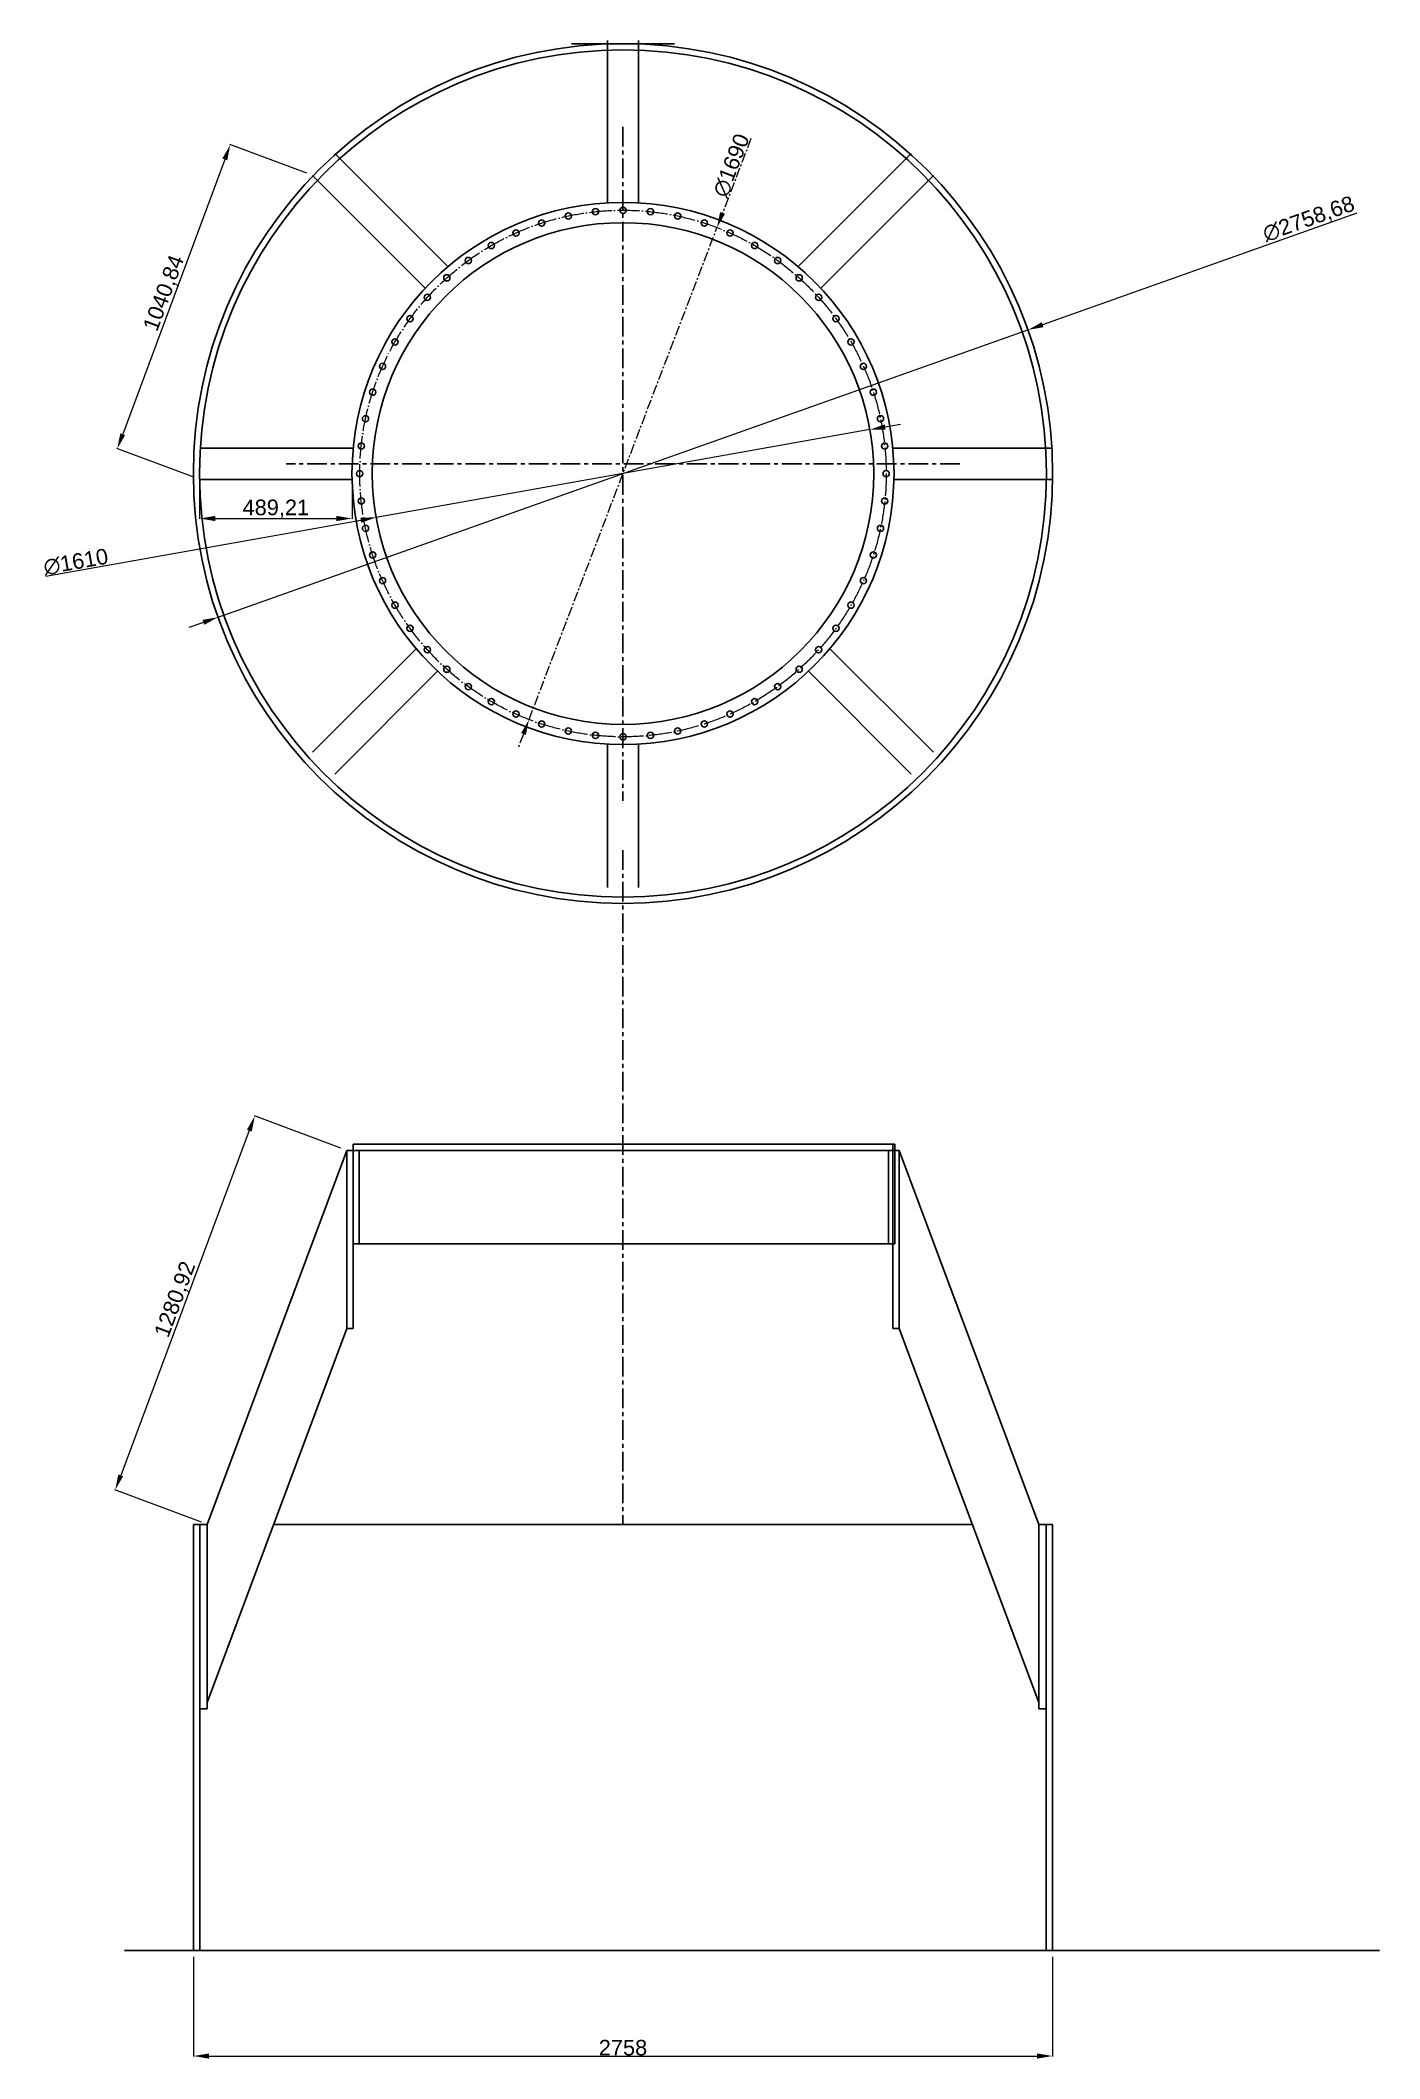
# Model space of a CAD drawing. Header units: millimetres. Extents: x 938 to 17271, y -5585 to 10594.
# Drawn here: x 938 to 5238, y -5208 to 1269 of the extents above; entities that cross this region are included whole.
import ezdxf

# ---------------------------------------------------------------- set-up
doc = ezdxf.new("R2010")
doc.units = ezdxf.units.MM
doc.linetypes.add('ACAD_ISO04W100', pattern=[30, 24, -3, 0, -3])
doc.linetypes.add('CENTER', pattern=[50.8, 31.75, -6.35, 6.35, -6.35])
doc.styles.get("Standard").update_dxf_attribs({"font": 'arial.ttf'})
doc.dimstyles.new('ISO-25', dxfattribs={"dimtxt": 50, "dimasz": 50, "dimexe": 1.25, "dimexo": 20, "dimgap": 1, "dimtad": 1, "dimtxsty": 'Standard', "dimcen": 2.5, "dimadec": 0, "dimazin": 0, "dimtfac": 1, "dimtmove": 0, "dimatfit": 3, "dimfxl": 1, "dimlwd": 5, "dimlwe": 5, "dimarcsym": 0})

msp = doc.modelspace()

# ---------------------------------------------------------------- blocks, each defined once
blk = doc.blocks.new('*U1')
blk.add_circle((0, 0), 10)
blk = doc.blocks.new('*U2')
at = {"color": 0, "linetype": 'ByBlock', "lineweight": -2, "transparency": 16777216}
for p, rotation in [((2547.7, 1998.6), 17.99999999999999), ((2633.2, 2021.4), 12.00000000000002), ((2720.5, 2035.3), 5.999999999999904), ((2897.2, 2035.3), 354.0000000000001), ((2984.5, 2021.4), 348.0000000000001), ((3070, 1998.6), 342), ((2465.1, 1966.9), 24), ((3152.5, 1966.9), 335.9999999999999), ((2312.2, 1878.5), 36), ((2386.3, 1926.7), 29.99999999999999), ((3231.3, 1926.7), 329.9999999999999), ((3305.5, 1878.5), 324.0000000000001), ((2243.4, 1822.9), 41.99999999999999), ((3374.3, 1822.9), 318), ((2180.9, 1760.3), 48.00000000000002), ((3436.8, 1760.3), 312), ((2125.2, 1691.6), 54), ((3492.5, 1691.6), 306), ((2077, 1617.4), 59.99999999999999), ((3540.6, 1617.4), 300.0000000000001), ((2036.9, 1538.6), 66.00000000000001), ((3580.8, 1538.6), 294), ((2005.2, 1456), 72), ((3612.5, 1456), 288), ((1982.3, 1370.6), 78), ((3635.4, 1370.6), 282), ((1968.5, 1283.2), 83.99999999999999), ((3649.2, 1283.2), 275.9999999999999), ((1963.8, 1194.9), 90), ((3653.8, 1194.9), 270), ((1968.5, 1106.6), 96), ((3649.2, 1106.6), 264), ((1982.3, 1019.2), 102), ((3635.4, 1019.2), 258.0000000000001), ((2005.2, 933.8), 108), ((3612.5, 933.8), 252), ((2036.9, 851.2), 114), ((3580.8, 851.2), 246), ((2077, 772.4), 120), ((3540.6, 772.4), 240), ((2125.2, 698.2), 126), ((3492.5, 698.2), 234), ((2180.9, 629.5), 132), ((3436.8, 629.5), 227.9999999999999), ((2243.4, 567), 138), ((2312.2, 511.3), 144), ((3305.5, 511.3), 216), ((3374.3, 567), 222.0000000000001), ((2386.3, 463.1), 150), ((3231.3, 463.1), 210), ((2465.1, 423), 156.0000000000001), ((2547.7, 391.3), 162.0000000000001), ((3070, 391.3), 198), ((3152.5, 423), 204), ((2633.2, 368.4), 168.0000000000001), ((2720.5, 354.5), 174), ((2808.8, 349.9), 180), ((2897.2, 354.5), 186), ((2984.5, 368.4), 192)]:
    blk.add_blockref('*U1', p, dxfattribs=dict(at, rotation=rotation))
blk.add_blockref('*U1', (2808.8, 2039.9), dxfattribs=at)
blk = doc.blocks.new('*D3')
at = {"color": 0, "linetype": 'CENTER', "lineweight": 5, "transparency": 16777216}
for p, q in [((3219.6, 953.6), (3128.4, 714.9)), ((2507.2, -910.5), (3110.5, 668.2)), ((2489.3, -957.2), (2471.5, -1003.9))]:
    blk.add_line(p, q, dxfattribs=at)
at = {"color": 0, "linetype": 'CENTER', "transparency": 16777216}
for points in [[(3120.6, 717.8), (3136.2, 711.9), (3110.5, 668.2)], [(2481.5, -954.2), (2497.1, -960.1), (2507.2, -910.5)]]:
    blk.add_solid(points, dxfattribs=at)
at = {"layer": 'Defpoints', "color": 0, "linetype": 'CENTER', "transparency": 16777216}
for p in [(3110.5, 668.2), (2507.2, -910.5)]:
    blk.add_point(p, dxfattribs=at)
at = {"color": 0, "linetype": 'CENTER', "transparency": 16777216, "insert": (3156.8, 867.5), "char_height": 50, "attachment_point": 5, "rotation": 69.08256}
blk.add_mtext('∅1690', dxfattribs=at)
blk = doc.blocks.new('*D4')
at = {"color": 0, "linetype": 'Continuous', "lineweight": 5, "transparency": 16777216}
for p, q in [((3601.4, 19.7), (2016.3, -262)), ((3650.7, 28.4), (3699.9, 37.2)), ((955.9, -450.4), (1967, -270.7))]:
    blk.add_line(p, q, dxfattribs=at)
at = {"color": 0, "linetype": 'Continuous', "transparency": 16777216}
for points in [[(3649.2, 36.6), (3652.1, 20.2), (3601.4, 19.7)], [(1965.6, -262.5), (1968.5, -278.9), (2016.3, -262)]]:
    blk.add_solid(points, dxfattribs=at)
at = {"layer": 'Defpoints', "color": 0, "linetype": 'Continuous', "transparency": 16777216}
for p in [(3601.4, 19.7), (2016.3, -262)]:
    blk.add_point(p, dxfattribs=at)
at = {"color": 0, "linetype": 'Continuous', "transparency": 16777216, "insert": (1052.2, -404.9), "char_height": 50, "attachment_point": 5, "rotation": 10.07486}
blk.add_mtext('∅1610', dxfattribs=at)
blk = doc.blocks.new('*D9')
at = {"color": 0, "linetype": 'Continuous', "lineweight": 5, "transparency": 16777216}
for p, q in [((1903.5, -2286.3), (1625.6, -2182.5)), ((1609.2, -2229.8), (1196.2, -3336.1)), ((1455.4, -3486.3), (1177.5, -3382.5))]:
    blk.add_line(p, q, dxfattribs=at)
at = {"color": 0, "linetype": 'Continuous', "transparency": 16777216}
for points in [[(1601.4, -2226.9), (1617, -2232.7), (1626.7, -2183)], [(1188.4, -3333.2), (1204, -3339), (1178.7, -3383)]]:
    blk.add_solid(points, dxfattribs=at)
at = {"layer": 'Defpoints', "color": 0, "linetype": 'Continuous', "transparency": 16777216}
for p in [(1922.2, -2293.3), (1178.7, -3383), (1474.1, -3493.3)]:
    blk.add_point(p, dxfattribs=at)
at = {"color": 0, "linetype": 'Continuous', "transparency": 16777216, "insert": (1373.6, -2772.1), "char_height": 50, "attachment_point": 5, "rotation": 69.52521}
blk.add_mtext('1280,92', dxfattribs=at)
blk = doc.blocks.new('*D10')
at = {"color": 0, "linetype": 'Continuous', "lineweight": 5, "transparency": 16777216}
for p, q in [((1793.8, 842.5), (1546.9, 934.3)), ((1530.6, 887), (1202.8, 5.1)), ((1431.1, -133.1), (1184.2, -41.3))]:
    blk.add_line(p, q, dxfattribs=at)
at = {"color": 0, "linetype": 'Continuous', "transparency": 16777216}
for points in [[(1522.8, 889.9), (1538.4, 884.1), (1548, 933.9)], [(1194.9, 8), (1210.6, 2.2), (1185.3, -41.7)]]:
    blk.add_solid(points, dxfattribs=at)
at = {"layer": 'Defpoints', "color": 0, "linetype": 'Continuous', "transparency": 16777216}
for p in [(1812.5, 835.5), (1185.3, -41.7), (1449.8, -140.1)]:
    blk.add_point(p, dxfattribs=at)
at = {"color": 0, "linetype": 'Continuous', "transparency": 16777216, "insert": (1337.6, 456.9), "char_height": 50, "attachment_point": 5, "rotation": 69.60706}
blk.add_mtext('1040,84', dxfattribs=at)
blk = doc.blocks.new('*D11')
at = {"color": 0, "linetype": 'Continuous', "lineweight": 5, "transparency": 16777216}
for p, q in [((5164.3, 713.9), (4156, 356.4)), ((1508.8, -582), (4108.9, 339.7)), ((1461.7, -598.8), (1414.5, -615.5))]:
    blk.add_line(p, q, dxfattribs=at)
at = {"color": 0, "linetype": 'Continuous', "transparency": 16777216}
for points in [[(4153.2, 364.3), (4158.8, 348.6), (4108.9, 339.7)], [(1458.9, -590.9), (1464.4, -606.6), (1508.8, -582)]]:
    blk.add_solid(points, dxfattribs=at)
at = {"layer": 'Defpoints', "color": 0, "linetype": 'Continuous', "transparency": 16777216}
for p in [(4108.9, 339.7), (1508.8, -582)]:
    blk.add_point(p, dxfattribs=at)
at = {"color": 0, "linetype": 'Continuous', "transparency": 16777216, "insert": (5010.9, 693.3), "char_height": 50, "attachment_point": 5, "rotation": 19.52024}
blk.add_mtext('∅2758,68', dxfattribs=at)
blk = doc.blocks.new('*D12')
at = {"color": 0, "linetype": 'Continuous', "lineweight": 5, "transparency": 16777216}
for p, q in [((1449.8, -160.1), (1449.8, -266.7)), ((1939, -160.1), (1939, -266.7)), ((1499.8, -265.4), (1889, -265.4))]:
    blk.add_line(p, q, dxfattribs=at)
at = {"color": 0, "linetype": 'Continuous', "transparency": 16777216}
for points in [[(1499.8, -257.1), (1499.8, -273.7), (1449.8, -265.4)], [(1889, -257.1), (1889, -273.7), (1939, -265.4)]]:
    blk.add_solid(points, dxfattribs=at)
at = {"layer": 'Defpoints', "color": 0, "linetype": 'Continuous', "transparency": 16777216}
for p in [(1449.8, -140.1), (1939, -140.1), (1939, -265.4)]:
    blk.add_point(p, dxfattribs=at)
at = {"color": 0, "linetype": 'Continuous', "transparency": 16777216, "insert": (1694.4, -234.4), "char_height": 50, "attachment_point": 5}
blk.add_mtext('489,21', dxfattribs=at)
blk = doc.blocks.new('*D13')
at = {"color": 0, "linetype": 'Continuous', "lineweight": 5, "transparency": 16777216}
for p, q in [((1429.8, -4881.1), (1429.8, -5200.8)), ((4187.8, -4881.1), (4187.8, -5200.8)), ((1479.8, -5199.5), (4137.8, -5199.5))]:
    blk.add_line(p, q, dxfattribs=at)
at = {"color": 0, "linetype": 'Continuous', "transparency": 16777216}
for points in [[(1479.8, -5191.2), (1479.8, -5207.9), (1429.8, -5199.5)], [(4137.8, -5191.2), (4137.8, -5207.9), (4187.8, -5199.5)]]:
    blk.add_solid(points, dxfattribs=at)
at = {"layer": 'Defpoints', "color": 0, "linetype": 'Continuous', "transparency": 16777216}
for p in [(1429.8, -4861.1), (4187.8, -4861.1), (4187.8, -5199.5)]:
    blk.add_point(p, dxfattribs=at)
at = {"color": 0, "linetype": 'Continuous', "transparency": 16777216, "insert": (2808.8, -5173), "char_height": 50, "attachment_point": 5}
blk.add_mtext('2758', dxfattribs=at)

# ---------------------------------------------------------------- dimensions: what is measured, and where the dimension line sits
at = {"linetype": 'CENTER'}
dim = msp.add_diameter_dim_2p(p1=(2507.157, -910.468), p2=(3110.525, 668.154), dimstyle='ISO-25', dxfattribs=at)
dim.commit()
dim.dimension.update_dxf_attribs({"geometry": '*D3', "text_midpoint": (3156.833, 867.535)})
at = {"linetype": 'Continuous'}
for p1, p2, distance, picture, middle in [((1812.528, 835.542), (1449.841, -140.061), -282.19, '*D10', (1337.579, 456.89)), ((1922.197, -2293.274), (1474.137, -3493.274), -315.394, '*D9', (1373.612, -2772.09))]:
    dim = msp.add_aligned_dim(p1=p1, p2=p2, distance=distance, dimstyle='ISO-25', dxfattribs=at)
    dim.commit()
    dim.dimension.update_dxf_attribs({"geometry": picture, "text_midpoint": middle})
for p1, p2, picture, middle in [((1508.783, -582.0484), (4108.8992, 339.7348), '*D11', (5021.539, 663.2804)), ((3601.428, 19.666), (2016.254, -261.979), '*D4', (1057.101, -432.396))]:
    dim = msp.add_diameter_dim_2p(p1=p1, p2=p2, dimstyle='ISO-25', dxfattribs=at)
    dim.commit()
    dim.dimension.update_dxf_attribs({"geometry": picture, "text_midpoint": middle, "dimtype": 163})
dim = msp.add_linear_dim(base=(1939.047, -265.408), p1=(1449.841, -140.061), p2=(1939.047, -140.061), dimstyle='ISO-25', dxfattribs=at)
dim.commit()
dim.dimension.update_dxf_attribs({"geometry": '*D12', "text_midpoint": (1694.444, -265.408), "dimtype": 160})
dim = msp.add_linear_dim(base=(4187.841, -5199.522), p1=(1429.841, -4861.086), p2=(4187.841, -4861.086), dimstyle='ISO-25', dxfattribs=at)
dim.commit()
dim.dimension.update_dxf_attribs({"geometry": '*D13', "text_midpoint": (2808.841, -5172.994)})

# ---------------------------------------------------------------- linework, layer by layer
at = {"linetype": 'Continuous'}
for p, q in [((2643.841, 1258.181), (2973.841, 1258.181)), ((1474.137, -3493.274), (1922.197, -2293.274)), ((1922.197, -2293.274), (1922.197, -2865.037)), ((1922.197, -2293.274), (1942.197, -2293.274)), ((1942.197, -2273.274), (1942.197, -2865.037)), ((1942.197, -2273.274), (3681.085, -2273.274)), ((1942.197, -2293.274), (3681.085, -2293.274)), ((1962.197, -2293.274), (1962.197, -2593.274)), ((3661.085, -2293.274), (3661.085, -2593.274)), ((3675.485, -2273.274), (3675.485, -2865.037)), ((3695.485, -2293.274), (3675.485, -2293.274)), ((3681.085, -2273.274), (3681.085, -2593.274)), ((3681.085, -2273.274), (3681.085, -2593.274)), ((4143.545, -3493.274), (3695.485, -2293.274)), ((3695.485, -2293.274), (3695.485, -2865.037)), ((1942.197, -2593.274), (3681.085, -2593.274)), ((1474.137, -4065.037), (1922.197, -2865.037)), ((1922.197, -2865.037), (1942.197, -2865.037)), ((3695.485, -2865.037), (3675.485, -2865.037)), ((4143.545, -4065.037), (3695.485, -2865.037)), ((1429.841, -3493.274), (1474.137, -3493.274)), ((1429.841, -3493.274), (1429.841, -4861.086)), ((1449.841, -3493.274), (1449.841, -4861.086)), ((1449.841, -3493.274), (1469.841, -3493.274)), ((1474.137, -3493.274), (1474.137, -4085.802)), ((1687.624, -3493.274), (3930.058, -3493.274)), ((4143.545, -3493.274), (4143.545, -4085.802)), ((4143.545, -3493.274), (4187.841, -3493.274)), ((4167.841, -3493.274), (4167.841, -4861.086)), ((4187.841, -3493.274), (4187.841, -4861.086)), ((1474.137, -4085.802), (1449.841, -4085.802)), ((4143.545, -4085.802), (4167.841, -4085.802)), ((1208.179, -4861.086), (5237.932, -4861.086))]:
    msp.add_line(p, q, dxfattribs=at)
for p, q in [((2758.841, 747.405), (2758.841, 1268.939)), ((2858.841, 747.405), (2858.841, 1268.939)), ((2246.671, 542.82), (1883.238, 906.253)), ((3371.011, 542.82), (3734.444, 906.253)), ((2174.17, 473.9), (1812.528, 835.542)), ((3443.512, 473.9), (3805.155, 835.542)), ((1942.629, -40.061), (1449.841, -40.061)), ((4187.841, -40.061), (3675.053, -40.061)), ((3675.053, -40.061), (4167.841, -40.061)), ((1939.047, -140.061), (1449.841, -140.061)), ((4187.841, -140.061), (3678.636, -140.061)), ((3678.636, -140.061), (4167.841, -140.061)), ((2144.864, -683.327), (1812.528, -1015.663)), ((3472.818, -683.327), (3805.155, -1015.663)), ((2213.784, -755.828), (1883.238, -1086.374)), ((3403.898, -755.828), (3734.444, -1086.374)), ((2758.841, -989.719), (2758.841, -1449.061)), ((2858.841, -989.719), (2858.841, -1449.061))]:
    msp.add_line(p, q)
at = {"linetype": 'CENTER', "ltscale": 2}
for p, q in [((2808.841, 991.627), (2808.841, -1171.748)), ((3890.529, -90.061), (1727.153, -90.061)), ((2808.841, -1329.898), (2808.841, -3493.274))]:
    msp.add_line(p, q, dxfattribs=at)
at = {"linetype": 'Continuous'}
for radius in [1379.338, 1359.338]:
    msp.add_circle((2808.841, -121.157), radius, dxfattribs=at)
for radius in [870, 805]:
    msp.add_circle((2808.841, -121.157), radius)
at = {"linetype": 'ACAD_ISO04W100', "lineweight": 5, "ltscale": 3}
msp.add_circle((2808.841, -121.157), 845, dxfattribs=at)

# ---------------------------------------------------------------- block references
at = {"linetype": 'CENTER'}
msp.add_blockref('*U2', (0, -1316.072), dxfattribs=at)

msp.set_redraw_order([(e.dxf.handle, doc.entitydb.next_handle()) for e in msp.query("TEXT MTEXT ATTDEF DIMENSION ARC_DIMENSION")])  # texts and dimensions are drawn at this point

doc.saveas('drawing.dxf')
